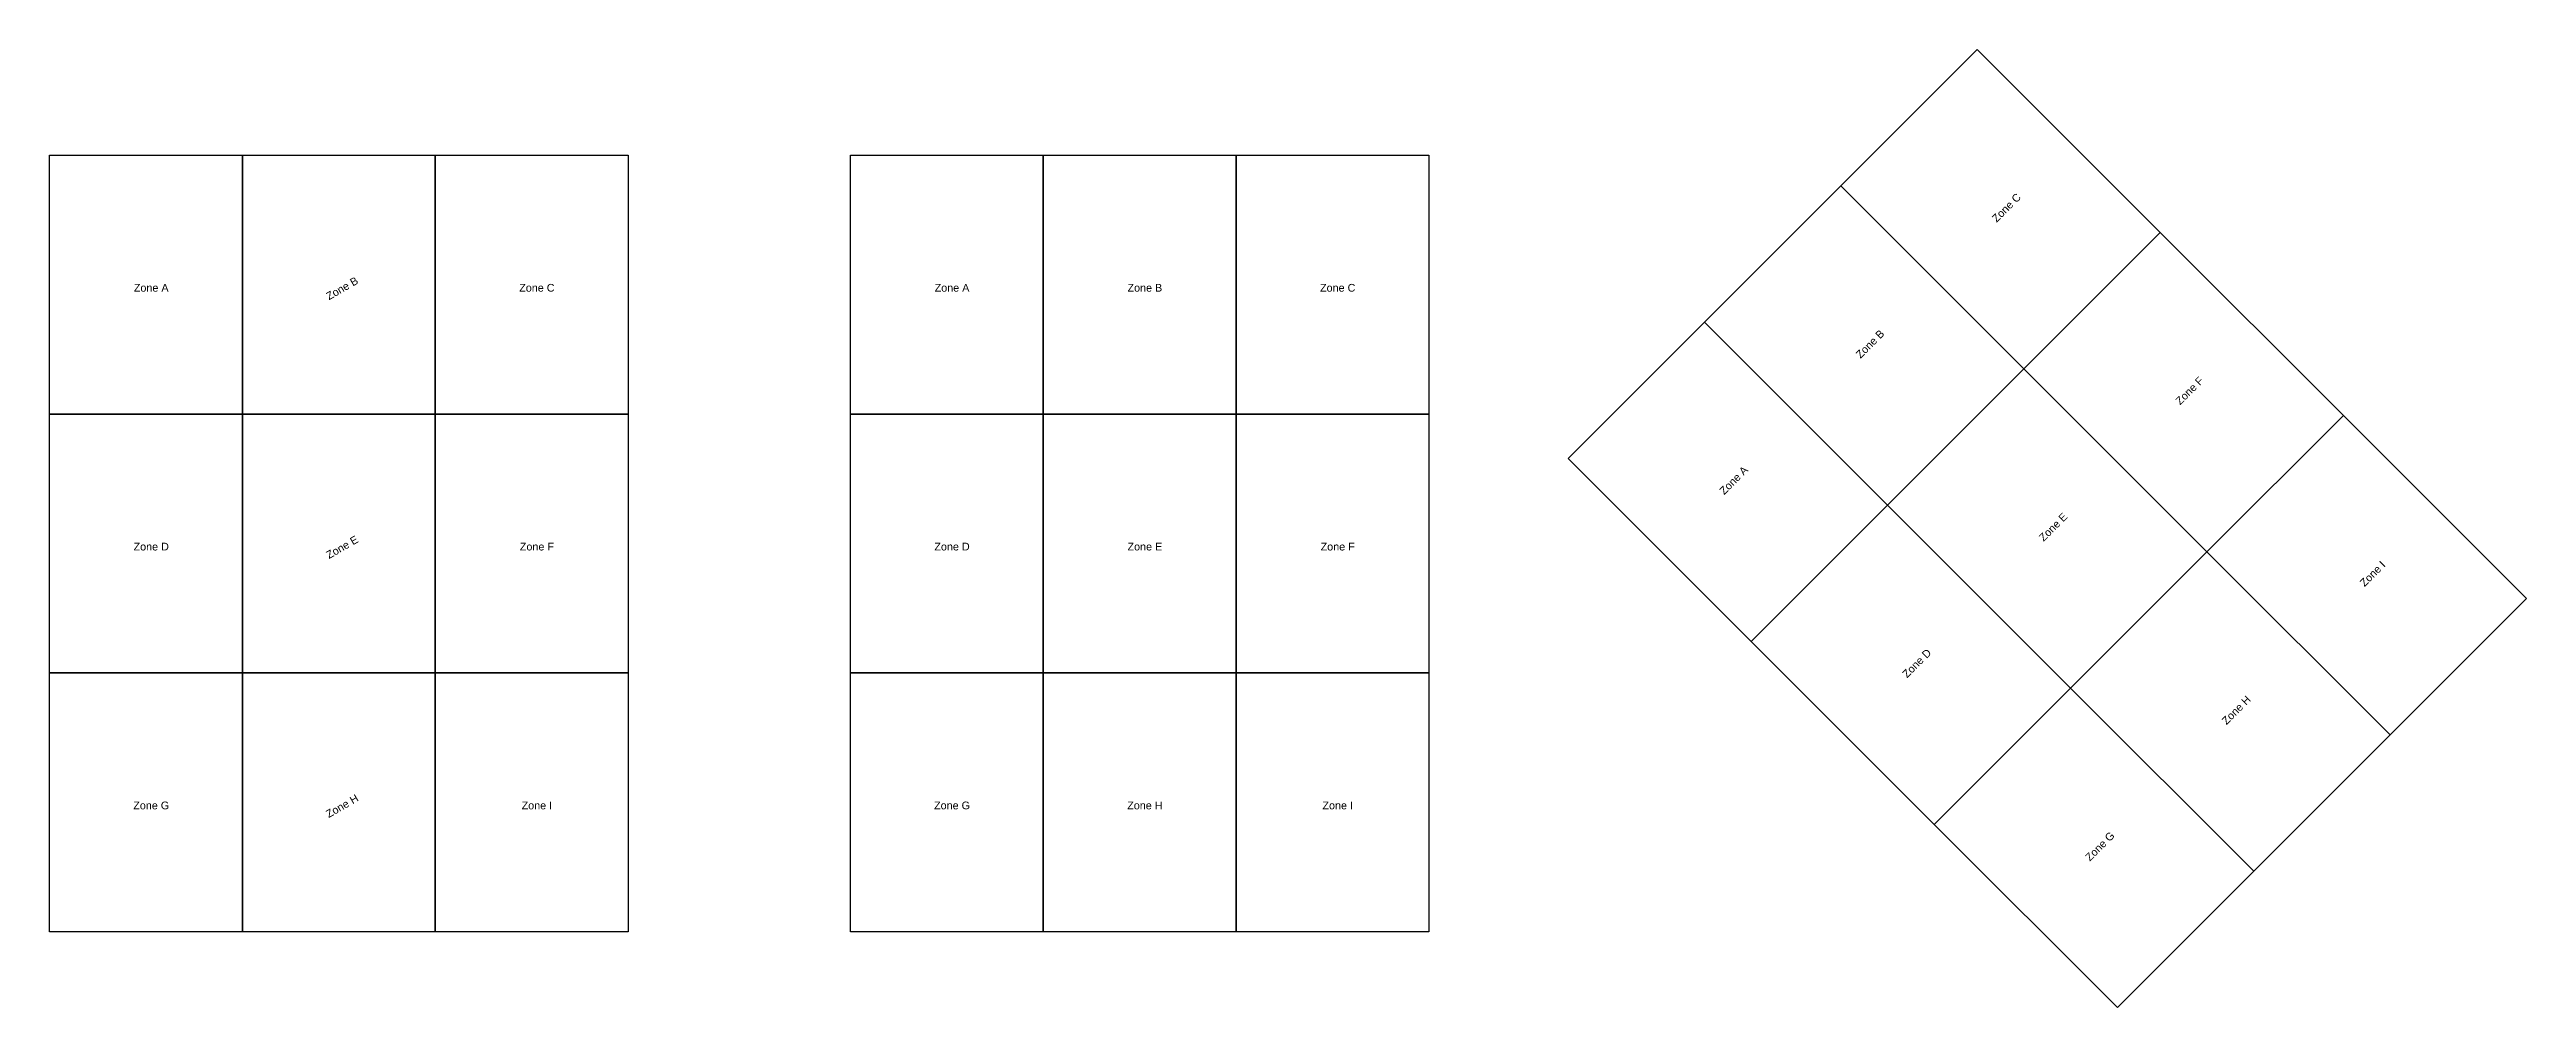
# Model space of a CAD drawing. Header units: inches. Extents: x -19901 to 99628, y -48058 to 23537.
# Drawn here: x -19901 to 44322, y -1313 to 23537 of the extents above; entities that cross this region are included whole.
import ezdxf
from ezdxf.enums import TextEntityAlignment as Align

# ---------------------------------------------------------------- set-up
doc = ezdxf.new("R2010")
doc.units = ezdxf.units.IN
doc.header["$MEASUREMENT"] = 0
doc.styles.get("Standard").update_dxf_attribs({"font": 'arial.ttf'})

msp = doc.modelspace()

# ---------------------------------------------------------------- texts
for s, p in [('Zone A', (-17265, 17256)), ('Zone C', (-7265, 17256)), ('Zone D', (-17265, 10542)), ('Zone F', (-7265, 10542)), ('Zone G', (-17265, 3828)), ('Zone I', (-7265, 3828))]:
    msp.add_text(s, height=200).set_placement(p, align=Align.CENTER)
for s, p in [('Zone B', (-12265, 17256)), ('Zone E', (-12265, 10542)), ('Zone H', (-12265, 3828))]:
    msp.add_text(s, height=200, rotation=30).set_placement(p, align=Align.CENTER)

# ---------------------------------------------------------------- blocks, each defined once
blk = doc.blocks.new('zone_')
blk.add_lwpolyline([(0, 6714), (5000, 6714), (5000, 0), (0, 0)], close=True)
blk.add_attdef('ZONE_NAME', text='', height=200).set_placement((2636, 3177), align=Align.CENTER)
blk = doc.blocks.new('group zone')
for p, values in [((24916, 14079), {'ZONE_NAME': 'Zone A'}), ((29916, 14079), {'ZONE_NAME': 'Zone B'}), ((34916, 14079), {'ZONE_NAME': 'Zone C'}), ((24916, 7365), {'ZONE_NAME': 'Zone D'}), ((29916, 7365), {'ZONE_NAME': 'Zone E'}), ((34916, 7365), {'ZONE_NAME': 'Zone F'}), ((24916, 651), {'ZONE_NAME': 'Zone G'}), ((29916, 651), {'ZONE_NAME': 'Zone H'}), ((34916, 651), {'ZONE_NAME': 'Zone I'})]:
    blk.add_blockref('zone_', p).add_auto_attribs(values)

# ---------------------------------------------------------------- linework, layer by layer
for points in [[(-19901, 20793), (-14901, 20793), (-14901, 14079), (-19901, 14079)], [(-14901, 20793), (-9901, 20793), (-9901, 14079), (-14901, 14079)], [(-9901, 20793), (-4901, 20793), (-4901, 14079), (-9901, 14079)], [(-19901, 14079), (-14901, 14079), (-14901, 7365), (-19901, 7365)], [(-14901, 14079), (-9901, 14079), (-9901, 7365), (-14901, 7365)], [(-9901, 14079), (-4901, 14079), (-4901, 7365), (-9901, 7365)], [(-19901, 7365), (-14901, 7365), (-14901, 651), (-19901, 651)], [(-14901, 7365), (-9901, 7365), (-9901, 651), (-14901, 651)], [(-9901, 7365), (-4901, 7365), (-4901, 651), (-9901, 651)]]:
    msp.add_lwpolyline(points, close=True)

# ---------------------------------------------------------------- block references
at = {"rotation": 45}
msp.add_blockref('group zone', (16557, -19392), dxfattribs=at)
for p, values in [((863, 14079), {'ZONE_NAME': 'Zone A'}), ((5863, 14079), {'ZONE_NAME': 'Zone B'}), ((10863, 14079), {'ZONE_NAME': 'Zone C'}), ((863, 7365), {'ZONE_NAME': 'Zone D'}), ((5863, 7365), {'ZONE_NAME': 'Zone E'}), ((10863, 7365), {'ZONE_NAME': 'Zone F'}), ((863, 651), {'ZONE_NAME': 'Zone G'}), ((5863, 651), {'ZONE_NAME': 'Zone H'}), ((10863, 651), {'ZONE_NAME': 'Zone I'})]:
    msp.add_blockref('zone_', p).add_auto_attribs(values)

msp.set_redraw_order([(e.dxf.handle, doc.entitydb.next_handle()) for e in msp.query("TEXT MTEXT ATTDEF DIMENSION ARC_DIMENSION")])  # texts and dimensions are drawn at this point

doc.saveas('drawing.dxf')
